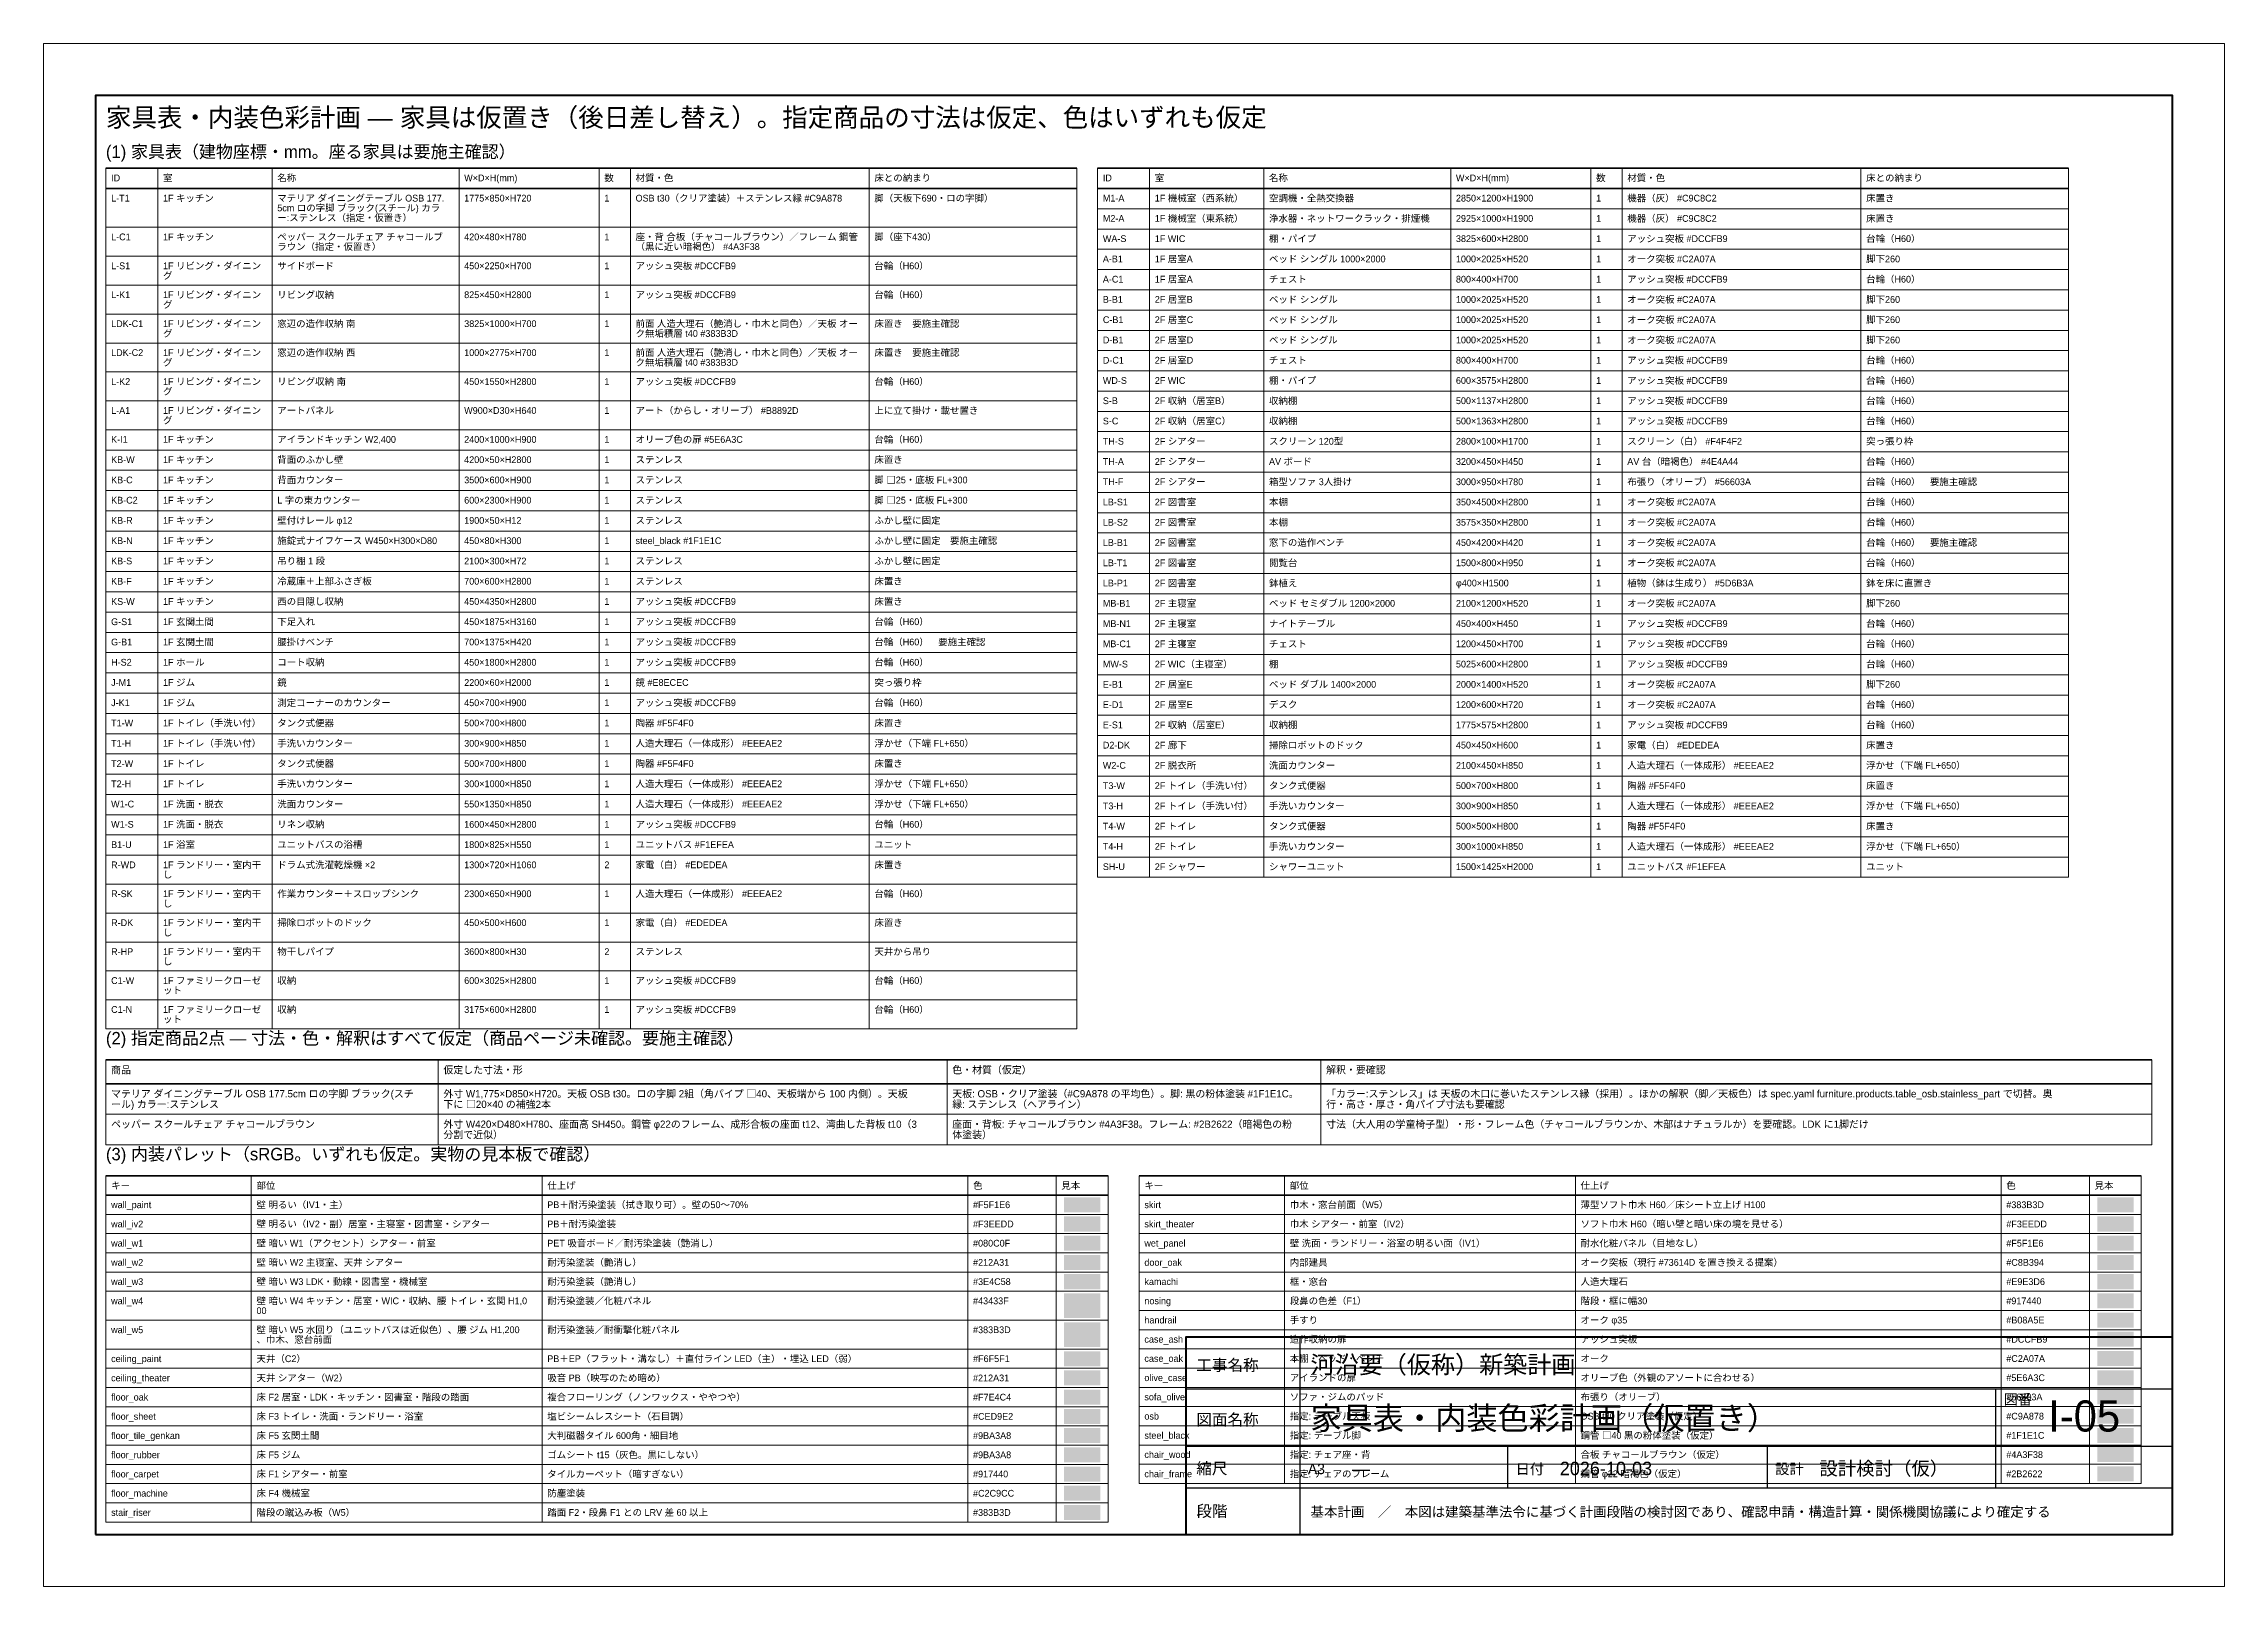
# Model space of a CAD drawing. Header units: millimetres. Extents: x 0 to 420, y 0 to 297.
import ezdxf
from ezdxf.enums import TextEntityAlignment as Align

# ---------------------------------------------------------------- set-up
doc = ezdxf.new("R2010")
doc.units = ezdxf.units.MM
doc.header["$LTSCALE"] = 0.5
for name, color, linetype, lineweight in [('A-COLOR', 8, 'Continuous', 9), ('A-TEXT', 7, 'Continuous', 18), ('G-FRAME', 7, 'Continuous', 70), ('G-TABLE', 7, 'Continuous', 18), ('G-TITLE', 7, 'Continuous', 25)]:
    doc.layers.add(name, color=color, linetype=linetype, lineweight=lineweight)
doc.styles.add('JP', font='ipag.ttf')

msp = doc.modelspace()

# ---------------------------------------------------------------- texts
at = {"layer": 'A-TEXT', "style": 'JP'}
for s, height, p in [('家具表・内装色彩計画 — 家具は仮置き（後日差し替え）。指定商品の寸法は仮定、色はいずれも仮定', 3.6, (12, 281)), ('(1) 家具表（建物座標・mm。座る家具は要施主確認）', 2.4, (12, 275)), ('ID', 1.3, (13, 270.5)), ('室', 1.3, (23, 270.5)), ('名称', 1.3, (45, 270.5)), ('W×D×H(mm)', 1.3, (81, 270.5)), ('数', 1.3, (108, 270.5)), ('材質・色', 1.3, (114, 270.5)), ('床との納まり', 1.3, (160, 270.5)), ('ID', 1.3, (204, 270.5)), ('室', 1.3, (214, 270.5)), ('名称', 1.3, (236, 270.5)), ('W×D×H(mm)', 1.3, (272, 270.5)), ('数', 1.3, (299, 270.5)), ('材質・色', 1.3, (305, 270.5)), ('床との納まり', 1.3, (351, 270.5)), ('L-T1', 1.3, (13, 266.6)), ('1F キッチン', 1.3, (23, 266.6)), ('5cm ロの字脚 ブラック(スチール) カラ', 1.3, (45, 264.715)), ('マテリア ダイニングテーブル OSB 177.', 1.3, (45, 266.6)), ('1775×850×H720', 1.3, (81, 266.6)), ('1', 1.3, (108, 266.6)), ('OSB t30（クリア塗装）＋ステンレス縁 #C9A878', 1.3, (114, 266.6)), ('脚（天板下690・ロの字脚）', 1.3, (160, 266.6)), ('M1-A', 1.3, (204, 266.6)), ('1F 機械室（西系統）', 1.3, (214, 266.6)), ('空調機・全熱交換器', 1.3, (236, 266.6)), ('2850×1200×H1900', 1.3, (272, 266.6)), ('1', 1.3, (299, 266.6)), ('機器（灰） #C9C8C2', 1.3, (305, 266.6)), ('床置き', 1.3, (351, 266.6)), ('L-C1', 1.3, (13, 259.145)), ('1F キッチン', 1.3, (23, 259.145)), ('ペッパー スクールチェア チャコールブ', 1.3, (45, 259.145)), ('ー:ステンレス（指定・仮置き）', 1.3, (45, 262.83)), ('420×480×H780', 1.3, (81, 259.145)), ('1', 1.3, (108, 259.145)), ('座・背 合板（チャコールブラウン）／フレーム 鋼管', 1.3, (114, 259.145)), ('脚（座下430）', 1.3, (160, 259.145)), ('M2-A', 1.3, (204, 262.7)), ('1F 機械室（東系統）', 1.3, (214, 262.7)), ('浄水器・ネットワークラック・排煙機', 1.3, (236, 262.7)), ('2925×1000×H1900', 1.3, (272, 262.7)), ('1', 1.3, (299, 262.7)), ('機器（灰） #C9C8C2', 1.3, (305, 262.7)), ('床置き', 1.3, (351, 262.7)), ('ラウン（指定・仮置き）', 1.3, (45, 257.26)), ('（黒に近い暗褐色） #4A3F38', 1.3, (114, 257.26)), ('A-B1', 1.3, (204, 254.9)), ('WA-S', 1.3, (204, 258.8)), ('1F WIC', 1.3, (214, 258.8)), ('1F 居室A', 1.3, (214, 254.9)), ('棚・パイプ', 1.3, (236, 258.8)), ('ベッド シングル 1000×2000', 1.3, (236, 254.9)), ('3825×600×H2800', 1.3, (272, 258.8)), ('1000×2025×H520', 1.3, (272, 254.9)), ('1', 1.3, (299, 258.8)), ('1', 1.3, (299, 254.9)), ('オーク突板 #C2A07A', 1.3, (305, 254.9)), ('アッシュ突板 #DCCFB9', 1.3, (305, 258.8)), ('脚下260', 1.3, (351, 254.9)), ('台輪（H60）', 1.3, (351, 258.8)), ('L-S1', 1.3, (13, 253.575)), ('グ', 1.3, (23, 251.69)), ('1F リビング・ダイニン', 1.3, (23, 253.575)), ('サイドボード', 1.3, (45, 253.575)), ('450×2250×H700', 1.3, (81, 253.575)), ('1', 1.3, (108, 253.575)), ('アッシュ突板 #DCCFB9', 1.3, (114, 253.575)), ('台輪（H60）', 1.3, (160, 253.575)), ('A-C1', 1.3, (204, 251)), ('1F 居室A', 1.3, (214, 251)), ('チェスト', 1.3, (236, 251)), ('800×400×H700', 1.3, (272, 251)), ('1', 1.3, (299, 251)), ('アッシュ突板 #DCCFB9', 1.3, (305, 251)), ('台輪（H60）', 1.3, (351, 251)), ('L-K1', 1.3, (13, 248.005)), ('1F リビング・ダイニン', 1.3, (23, 248.005)), ('リビング収納', 1.3, (45, 248.005)), ('825×450×H2800', 1.3, (81, 248.005)), ('1', 1.3, (108, 248.005)), ('アッシュ突板 #DCCFB9', 1.3, (114, 248.005)), ('台輪（H60）', 1.3, (160, 248.005)), ('B-B1', 1.3, (204, 247.1)), ('2F 居室B', 1.3, (214, 247.1)), ('ベッド シングル', 1.3, (236, 247.1)), ('1000×2025×H520', 1.3, (272, 247.1)), ('1', 1.3, (299, 247.1)), ('オーク突板 #C2A07A', 1.3, (305, 247.1)), ('脚下260', 1.3, (351, 247.1)), ('LDK-C1', 1.3, (13, 242.435)), ('グ', 1.3, (23, 246.12)), ('1F リビング・ダイニン', 1.3, (23, 242.435)), ('窓辺の造作収納 南', 1.3, (45, 242.435)), ('3825×1000×H700', 1.3, (81, 242.435)), ('1', 1.3, (108, 242.435)), ('前面 人造大理石（艶消し・巾木と同色）／天板 オー', 1.3, (114, 242.435)), ('床置き\u3000要施主確認', 1.3, (160, 242.435)), ('C-B1', 1.3, (204, 243.2)), ('2F 居室C', 1.3, (214, 243.2)), ('ベッド シングル', 1.3, (236, 243.2)), ('1000×2025×H520', 1.3, (272, 243.2)), ('1', 1.3, (299, 243.2)), ('オーク突板 #C2A07A', 1.3, (305, 243.2)), ('脚下260', 1.3, (351, 243.2)), ('グ', 1.3, (23, 240.55)), ('ク無垢積層 t40 #383B3D', 1.3, (114, 240.55)), ('D-B1', 1.3, (204, 239.3)), ('2F 居室D', 1.3, (214, 239.3)), ('ベッド シングル', 1.3, (236, 239.3)), ('1000×2025×H520', 1.3, (272, 239.3)), ('1', 1.3, (299, 239.3)), ('オーク突板 #C2A07A', 1.3, (305, 239.3)), ('脚下260', 1.3, (351, 239.3)), ('LDK-C2', 1.3, (13, 236.865)), ('グ', 1.3, (23, 234.98)), ('1F リビング・ダイニン', 1.3, (23, 236.865)), ('窓辺の造作収納 西', 1.3, (45, 236.865)), ('1000×2775×H700', 1.3, (81, 236.865)), ('1', 1.3, (108, 236.865)), ('前面 人造大理石（艶消し・巾木と同色）／天板 オー', 1.3, (114, 236.865)), ('ク無垢積層 t40 #383B3D', 1.3, (114, 234.98)), ('床置き\u3000要施主確認', 1.3, (160, 236.865)), ('D-C1', 1.3, (204, 235.4)), ('2F 居室D', 1.3, (214, 235.4)), ('チェスト', 1.3, (236, 235.4)), ('800×400×H700', 1.3, (272, 235.4)), ('1', 1.3, (299, 235.4)), ('アッシュ突板 #DCCFB9', 1.3, (305, 235.4)), ('台輪（H60）', 1.3, (351, 235.4)), ('L-K2', 1.3, (13, 231.295)), ('1F リビング・ダイニン', 1.3, (23, 231.295)), ('リビング収納 南', 1.3, (45, 231.295)), ('450×1550×H2800', 1.3, (81, 231.295)), ('1', 1.3, (108, 231.295)), ('アッシュ突板 #DCCFB9', 1.3, (114, 231.295)), ('台輪（H60）', 1.3, (160, 231.295)), ('WD-S', 1.3, (204, 231.5)), ('2F WIC', 1.3, (214, 231.5)), ('棚・パイプ', 1.3, (236, 231.5)), ('600×3575×H2800', 1.3, (272, 231.5)), ('1', 1.3, (299, 231.5)), ('アッシュ突板 #DCCFB9', 1.3, (305, 231.5)), ('台輪（H60）', 1.3, (351, 231.5)), ('L-A1', 1.3, (13, 225.725)), ('グ', 1.3, (23, 229.41)), ('1F リビング・ダイニン', 1.3, (23, 225.725)), ('アートパネル', 1.3, (45, 225.725)), ('W900×D30×H640', 1.3, (81, 225.725)), ('1', 1.3, (108, 225.725)), ('アート（からし・オリーブ） #B8892D', 1.3, (114, 225.725)), ('上に立て掛け・載せ置き', 1.3, (160, 225.725)), ('S-B', 1.3, (204, 227.6)), ('2F 収納（居室B）', 1.3, (214, 227.6)), ('収納棚', 1.3, (236, 227.6)), ('500×1137×H2800', 1.3, (272, 227.6)), ('1', 1.3, (299, 227.6)), ('アッシュ突板 #DCCFB9', 1.3, (305, 227.6)), ('台輪（H60）', 1.3, (351, 227.6)), ('グ', 1.3, (23, 223.84)), ('S-C', 1.3, (204, 223.7)), ('2F 収納（居室C）', 1.3, (214, 223.7)), ('収納棚', 1.3, (236, 223.7)), ('500×1363×H2800', 1.3, (272, 223.7)), ('1', 1.3, (299, 223.7)), ('アッシュ突板 #DCCFB9', 1.3, (305, 223.7)), ('台輪（H60）', 1.3, (351, 223.7)), ('K-I1', 1.3, (13, 220.155)), ('1F キッチン', 1.3, (23, 220.155)), ('アイランドキッチン W2,400', 1.3, (45, 220.155)), ('2400×1000×H900', 1.3, (81, 220.155)), ('1', 1.3, (108, 220.155)), ('オリーブ色の扉 #5E6A3C', 1.3, (114, 220.155)), ('台輪（H60）', 1.3, (160, 220.155)), ('TH-S', 1.3, (204, 219.8)), ('2F シアター', 1.3, (214, 219.8)), ('スクリーン 120型', 1.3, (236, 219.8)), ('2800×100×H1700', 1.3, (272, 219.8)), ('1', 1.3, (299, 219.8)), ('スクリーン（白） #F4F4F2', 1.3, (305, 219.8)), ('突っ張り枠', 1.3, (351, 219.8)), ('KB-W', 1.3, (13, 216.255)), ('1F キッチン', 1.3, (23, 216.255)), ('背面のふかし壁', 1.3, (45, 216.255)), ('4200×50×H2800', 1.3, (81, 216.255)), ('1', 1.3, (108, 216.255)), ('ステンレス', 1.3, (114, 216.255)), ('床置き', 1.3, (160, 216.255)), ('TH-A', 1.3, (204, 215.9)), ('2F シアター', 1.3, (214, 215.9)), ('AV ボード', 1.3, (236, 215.9)), ('3200×450×H450', 1.3, (272, 215.9)), ('1', 1.3, (299, 215.9)), ('AV 台（暗褐色） #4E4A44', 1.3, (305, 215.9)), ('台輪（H60）', 1.3, (351, 215.9)), ('KB-C', 1.3, (13, 212.355)), ('1F キッチン', 1.3, (23, 212.355)), ('背面カウンター', 1.3, (45, 212.355)), ('3500×600×H900', 1.3, (81, 212.355)), ('1', 1.3, (108, 212.355)), ('ステンレス', 1.3, (114, 212.355)), ('脚 □25・底板 FL+300', 1.3, (160, 212.355)), ('TH-F', 1.3, (204, 212)), ('2F シアター', 1.3, (214, 212)), ('箱型ソファ 3人掛け', 1.3, (236, 212)), ('3000×950×H780', 1.3, (272, 212)), ('1', 1.3, (299, 212)), ('布張り（オリーブ） #56603A', 1.3, (305, 212)), ('台輪（H60）\u3000要施主確認', 1.3, (351, 212)), ('KB-C2', 1.3, (13, 208.455)), ('KB-R', 1.3, (13, 204.555)), ('1F キッチン', 1.3, (23, 208.455)), ('1F キッチン', 1.3, (23, 204.555)), ('壁付けレール φ12', 1.3, (45, 204.555)), ('L 字の東カウンター', 1.3, (45, 208.455)), ('600×2300×H900', 1.3, (81, 208.455)), ('1900×50×H12', 1.3, (81, 204.555)), ('1', 1.3, (108, 208.455)), ('1', 1.3, (108, 204.555)), ('ステンレス', 1.3, (114, 208.455)), ('ステンレス', 1.3, (114, 204.555)), ('脚 □25・底板 FL+300', 1.3, (160, 208.455)), ('ふかし壁に固定', 1.3, (160, 204.555)), ('LB-S1', 1.3, (204, 208.1)), ('2F 図書室', 1.3, (214, 208.1)), ('本棚', 1.3, (236, 208.1)), ('350×4500×H2800', 1.3, (272, 208.1)), ('1', 1.3, (299, 208.1)), ('オーク突板 #C2A07A', 1.3, (305, 208.1)), ('台輪（H60）', 1.3, (351, 208.1)), ('KB-N', 1.3, (13, 200.655)), ('1F キッチン', 1.3, (23, 200.655)), ('施錠式ナイフケース W450×H300×D80', 1.3, (45, 200.655)), ('450×80×H300', 1.3, (81, 200.655)), ('1', 1.3, (108, 200.655)), ('steel_black #1F1E1C', 1.3, (114, 200.655)), ('ふかし壁に固定\u3000要施主確認', 1.3, (160, 200.655)), ('LB-S2', 1.3, (204, 204.2)), ('LB-B1', 1.3, (204, 200.3)), ('2F 図書室', 1.3, (214, 204.2)), ('2F 図書室', 1.3, (214, 200.3)), ('本棚', 1.3, (236, 204.2)), ('窓下の造作ベンチ', 1.3, (236, 200.3)), ('450×4200×H420', 1.3, (272, 200.3)), ('3575×350×H2800', 1.3, (272, 204.2)), ('1', 1.3, (299, 204.2)), ('1', 1.3, (299, 200.3)), ('オーク突板 #C2A07A', 1.3, (305, 204.2)), ('オーク突板 #C2A07A', 1.3, (305, 200.3)), ('台輪（H60）', 1.3, (351, 204.2)), ('台輪（H60）\u3000要施主確認', 1.3, (351, 200.3)), ('KB-S', 1.3, (13, 196.755)), ('1F キッチン', 1.3, (23, 196.755)), ('吊り棚 1 段', 1.3, (45, 196.755)), ('2100×300×H72', 1.3, (81, 196.755)), ('1', 1.3, (108, 196.755)), ('ステンレス', 1.3, (114, 196.755)), ('ふかし壁に固定', 1.3, (160, 196.755)), ('LB-T1', 1.3, (204, 196.4)), ('2F 図書室', 1.3, (214, 196.4)), ('閲覧台', 1.3, (236, 196.4)), ('1500×800×H950', 1.3, (272, 196.4)), ('1', 1.3, (299, 196.4)), ('オーク突板 #C2A07A', 1.3, (305, 196.4)), ('台輪（H60）', 1.3, (351, 196.4)), ('KB-F', 1.3, (13, 192.855)), ('1F キッチン', 1.3, (23, 192.855)), ('冷蔵庫＋上部ふさぎ板', 1.3, (45, 192.855)), ('700×600×H2800', 1.3, (81, 192.855)), ('1', 1.3, (108, 192.855)), ('ステンレス', 1.3, (114, 192.855)), ('床置き', 1.3, (160, 192.855)), ('LB-P1', 1.3, (204, 192.5)), ('2F 図書室', 1.3, (214, 192.5)), ('鉢植え', 1.3, (236, 192.5)), ('φ400×H1500', 1.3, (272, 192.5)), ('1', 1.3, (299, 192.5)), ('植物（鉢は生成り） #5D6B3A', 1.3, (305, 192.5)), ('鉢を床に直置き', 1.3, (351, 192.5)), ('KS-W', 1.3, (13, 188.955)), ('1F キッチン', 1.3, (23, 188.955)), ('西の目隠し収納', 1.3, (45, 188.955)), ('450×4350×H2800', 1.3, (81, 188.955)), ('1', 1.3, (108, 188.955)), ('アッシュ突板 #DCCFB9', 1.3, (114, 188.955)), ('床置き', 1.3, (160, 188.955)), ('MB-B1', 1.3, (204, 188.6)), ('2F 主寝室', 1.3, (214, 188.6)), ('ベッド セミダブル 1200×2000', 1.3, (236, 188.6)), ('2100×1200×H520', 1.3, (272, 188.6)), ('1', 1.3, (299, 188.6)), ('オーク突板 #C2A07A', 1.3, (305, 188.6)), ('脚下260', 1.3, (351, 188.6)), ('G-S1', 1.3, (13, 185.055)), ('1F 玄関土間', 1.3, (23, 185.055)), ('下足入れ', 1.3, (45, 185.055)), ('450×1875×H3160', 1.3, (81, 185.055)), ('1', 1.3, (108, 185.055)), ('アッシュ突板 #DCCFB9', 1.3, (114, 185.055)), ('台輪（H60）', 1.3, (160, 185.055)), ('MB-N1', 1.3, (204, 184.7)), ('2F 主寝室', 1.3, (214, 184.7)), ('ナイトテーブル', 1.3, (236, 184.7)), ('450×400×H450', 1.3, (272, 184.7)), ('1', 1.3, (299, 184.7)), ('アッシュ突板 #DCCFB9', 1.3, (305, 184.7)), ('台輪（H60）', 1.3, (351, 184.7)), ('G-B1', 1.3, (13, 181.155)), ('1F 玄関土間', 1.3, (23, 181.155)), ('腰掛けベンチ', 1.3, (45, 181.155)), ('700×1375×H420', 1.3, (81, 181.155)), ('1', 1.3, (108, 181.155)), ('アッシュ突板 #DCCFB9', 1.3, (114, 181.155)), ('台輪（H60）\u3000要施主確認', 1.3, (160, 181.155)), ('MB-C1', 1.3, (204, 180.8)), ('2F 主寝室', 1.3, (214, 180.8)), ('チェスト', 1.3, (236, 180.8)), ('1200×450×H700', 1.3, (272, 180.8)), ('1', 1.3, (299, 180.8)), ('アッシュ突板 #DCCFB9', 1.3, (305, 180.8)), ('台輪（H60）', 1.3, (351, 180.8)), ('H-S2', 1.3, (13, 177.255)), ('1F ホール', 1.3, (23, 177.255)), ('コート収納', 1.3, (45, 177.255)), ('450×1800×H2800', 1.3, (81, 177.255)), ('1', 1.3, (108, 177.255)), ('アッシュ突板 #DCCFB9', 1.3, (114, 177.255)), ('台輪（H60）', 1.3, (160, 177.255)), ('MW-S', 1.3, (204, 176.9)), ('2F WIC（主寝室）', 1.3, (214, 176.9)), ('棚', 1.3, (236, 176.9)), ('5025×600×H2800', 1.3, (272, 176.9)), ('1', 1.3, (299, 176.9)), ('アッシュ突板 #DCCFB9', 1.3, (305, 176.9)), ('台輪（H60）', 1.3, (351, 176.9)), ('J-M1', 1.3, (13, 173.355)), ('1F ジム', 1.3, (23, 173.355)), ('鏡', 1.3, (45, 173.355)), ('2200×60×H2000', 1.3, (81, 173.355)), ('1', 1.3, (108, 173.355)), ('鏡 #E8ECEC', 1.3, (114, 173.355)), ('突っ張り枠', 1.3, (160, 173.355)), ('E-B1', 1.3, (204, 173)), ('2F 居室E', 1.3, (214, 173)), ('ベッド ダブル 1400×2000', 1.3, (236, 173)), ('2000×1400×H520', 1.3, (272, 173)), ('1', 1.3, (299, 173)), ('オーク突板 #C2A07A', 1.3, (305, 173)), ('脚下260', 1.3, (351, 173)), ('J-K1', 1.3, (13, 169.455)), ('1F ジム', 1.3, (23, 169.455)), ('測定コーナーのカウンター', 1.3, (45, 169.455)), ('450×700×H900', 1.3, (81, 169.455)), ('1', 1.3, (108, 169.455)), ('アッシュ突板 #DCCFB9', 1.3, (114, 169.455)), ('台輪（H60）', 1.3, (160, 169.455)), ('E-D1', 1.3, (204, 169.1)), ('2F 居室E', 1.3, (214, 169.1)), ('デスク', 1.3, (236, 169.1)), ('1200×600×H720', 1.3, (272, 169.1)), ('1', 1.3, (299, 169.1)), ('オーク突板 #C2A07A', 1.3, (305, 169.1)), ('台輪（H60）', 1.3, (351, 169.1)), ('T1-W', 1.3, (13, 165.555)), ('1F トイレ（手洗い付）', 1.3, (23, 165.555)), ('タンク式便器', 1.3, (45, 165.555)), ('500×700×H800', 1.3, (81, 165.555)), ('1', 1.3, (108, 165.555)), ('陶器 #F5F4F0', 1.3, (114, 165.555)), ('床置き', 1.3, (160, 165.555)), ('E-S1', 1.3, (204, 165.2)), ('2F 収納（居室E）', 1.3, (214, 165.2)), ('収納棚', 1.3, (236, 165.2)), ('1775×575×H2800', 1.3, (272, 165.2)), ('1', 1.3, (299, 165.2)), ('アッシュ突板 #DCCFB9', 1.3, (305, 165.2)), ('台輪（H60）', 1.3, (351, 165.2)), ('T1-H', 1.3, (13, 161.655)), ('1F トイレ（手洗い付）', 1.3, (23, 161.655)), ('手洗いカウンター', 1.3, (45, 161.655)), ('300×900×H850', 1.3, (81, 161.655)), ('1', 1.3, (108, 161.655)), ('人造大理石（一体成形） #EEEAE2', 1.3, (114, 161.655)), ('浮かせ（下端 FL+650）', 1.3, (160, 161.655)), ('D2-DK', 1.3, (204, 161.3)), ('2F 廊下', 1.3, (214, 161.3)), ('掃除ロボットのドック', 1.3, (236, 161.3)), ('450×450×H600', 1.3, (272, 161.3)), ('1', 1.3, (299, 161.3)), ('家電（白） #EDEDEA', 1.3, (305, 161.3)), ('床置き', 1.3, (351, 161.3)), ('T2-W', 1.3, (13, 157.755)), ('1F トイレ', 1.3, (23, 157.755)), ('タンク式便器', 1.3, (45, 157.755)), ('500×700×H800', 1.3, (81, 157.755)), ('1', 1.3, (108, 157.755)), ('陶器 #F5F4F0', 1.3, (114, 157.755)), ('床置き', 1.3, (160, 157.755)), ('W2-C', 1.3, (204, 157.4)), ('2F 脱衣所', 1.3, (214, 157.4)), ('洗面カウンター', 1.3, (236, 157.4)), ('2100×450×H850', 1.3, (272, 157.4)), ('1', 1.3, (299, 157.4)), ('人造大理石（一体成形） #EEEAE2', 1.3, (305, 157.4)), ('浮かせ（下端 FL+650）', 1.3, (351, 157.4)), ('W1-C', 1.3, (13, 149.955)), ('T2-H', 1.3, (13, 153.855)), ('1F トイレ', 1.3, (23, 153.855)), ('1F 洗面・脱衣', 1.3, (23, 149.955)), ('洗面カウンター', 1.3, (45, 149.955)), ('手洗いカウンター', 1.3, (45, 153.855)), ('300×1000×H850', 1.3, (81, 153.855)), ('550×1350×H850', 1.3, (81, 149.955)), ('1', 1.3, (108, 153.855)), ('1', 1.3, (108, 149.955)), ('人造大理石（一体成形） #EEEAE2', 1.3, (114, 153.855)), ('人造大理石（一体成形） #EEEAE2', 1.3, (114, 149.955)), ('浮かせ（下端 FL+650）', 1.3, (160, 153.855)), ('浮かせ（下端 FL+650）', 1.3, (160, 149.955)), ('T3-W', 1.3, (204, 153.5)), ('2F トイレ（手洗い付）', 1.3, (214, 153.5)), ('タンク式便器', 1.3, (236, 153.5)), ('500×700×H800', 1.3, (272, 153.5)), ('1', 1.3, (299, 153.5)), ('陶器 #F5F4F0', 1.3, (305, 153.5)), ('床置き', 1.3, (351, 153.5)), ('W1-S', 1.3, (13, 146.055)), ('1F 洗面・脱衣', 1.3, (23, 146.055)), ('リネン収納', 1.3, (45, 146.055)), ('1600×450×H2800', 1.3, (81, 146.055)), ('1', 1.3, (108, 146.055)), ('アッシュ突板 #DCCFB9', 1.3, (114, 146.055)), ('台輪（H60）', 1.3, (160, 146.055)), ('T3-H', 1.3, (204, 149.6)), ('2F トイレ（手洗い付）', 1.3, (214, 149.6)), ('2F トイレ', 1.3, (214, 145.7)), ('手洗いカウンター', 1.3, (236, 149.6)), ('タンク式便器', 1.3, (236, 145.7)), ('300×900×H850', 1.3, (272, 149.6)), ('500×500×H800', 1.3, (272, 145.7)), ('1', 1.3, (299, 149.6)), ('人造大理石（一体成形） #EEEAE2', 1.3, (305, 149.6)), ('陶器 #F5F4F0', 1.3, (305, 145.7)), ('床置き', 1.3, (351, 145.7)), ('浮かせ（下端 FL+650）', 1.3, (351, 149.6)), ('B1-U', 1.3, (13, 142.155)), ('1F 浴室', 1.3, (23, 142.155)), ('ユニットバスの浴槽', 1.3, (45, 142.155)), ('1800×825×H550', 1.3, (81, 142.155)), ('1', 1.3, (108, 142.155)), ('ユニットバス #F1EFEA', 1.3, (114, 142.155)), ('ユニット', 1.3, (160, 142.155)), ('T4-W', 1.3, (204, 145.7)), ('T4-H', 1.3, (204, 141.8)), ('2F トイレ', 1.3, (214, 141.8)), ('手洗いカウンター', 1.3, (236, 141.8)), ('300×1000×H850', 1.3, (272, 141.8)), ('1', 1.3, (299, 145.7)), ('1', 1.3, (299, 141.8)), ('人造大理石（一体成形） #EEEAE2', 1.3, (305, 141.8)), ('浮かせ（下端 FL+650）', 1.3, (351, 141.8)), ('R-WD', 1.3, (13, 138.255)), ('1F ランドリー・室内干', 1.3, (23, 138.255)), ('ドラム式洗濯乾燥機 ×2', 1.3, (45, 138.255)), ('1300×720×H1060', 1.3, (81, 138.255)), ('2', 1.3, (108, 138.255)), ('家電（白） #EDEDEA', 1.3, (114, 138.255)), ('床置き', 1.3, (160, 138.255)), ('SH-U', 1.3, (204, 137.9)), ('2F シャワー', 1.3, (214, 137.9)), ('シャワーユニット', 1.3, (236, 137.9)), ('1500×1425×H2000', 1.3, (272, 137.9)), ('1', 1.3, (299, 137.9)), ('ユニットバス #F1EFEA', 1.3, (305, 137.9)), ('ユニット', 1.3, (351, 137.9)), ('し', 1.3, (23, 136.37)), ('R-SK', 1.3, (13, 132.685)), ('1F ランドリー・室内干', 1.3, (23, 132.685)), ('し', 1.3, (23, 130.8)), ('作業カウンター＋スロップシンク', 1.3, (45, 132.685)), ('2300×650×H900', 1.3, (81, 132.685)), ('1', 1.3, (108, 132.685)), ('人造大理石（一体成形） #EEEAE2', 1.3, (114, 132.685)), ('台輪（H60）', 1.3, (160, 132.685)), ('R-DK', 1.3, (13, 127.115)), ('1F ランドリー・室内干', 1.3, (23, 127.115)), ('し', 1.3, (23, 125.23)), ('掃除ロボットのドック', 1.3, (45, 127.115)), ('450×500×H600', 1.3, (81, 127.115)), ('1', 1.3, (108, 127.115)), ('家電（白） #EDEDEA', 1.3, (114, 127.115)), ('床置き', 1.3, (160, 127.115)), ('R-HP', 1.3, (13, 121.545)), ('1F ランドリー・室内干', 1.3, (23, 121.545)), ('物干しパイプ', 1.3, (45, 121.545)), ('3600×800×H30', 1.3, (81, 121.545)), ('2', 1.3, (108, 121.545)), ('ステンレス', 1.3, (114, 121.545)), ('天井から吊り', 1.3, (160, 121.545)), ('し', 1.3, (23, 119.66)), ('C1-W', 1.3, (13, 115.975)), ('1F ファミリークローゼ', 1.3, (23, 115.975)), ('ット', 1.3, (23, 114.09)), ('収納', 1.3, (45, 115.975)), ('600×3025×H2800', 1.3, (81, 115.975)), ('1', 1.3, (108, 115.975)), ('アッシュ突板 #DCCFB9', 1.3, (114, 115.975)), ('台輪（H60）', 1.3, (160, 115.975)), ('C1-N', 1.3, (13, 110.405)), ('1F ファミリークローゼ', 1.3, (23, 110.405)), ('ット', 1.3, (23, 108.52)), ('収納', 1.3, (45, 110.405)), ('3175×600×H2800', 1.3, (81, 110.405)), ('1', 1.3, (108, 110.405)), ('アッシュ突板 #DCCFB9', 1.3, (114, 110.405)), ('台輪（H60）', 1.3, (160, 110.405)), ('(2) 指定商品2点 — 寸法・色・解釈はすべて仮定（商品ページ未確認。要施主確認）', 2.4, (12, 104.335)), ('商品', 1.4, (13, 98.735)), ('仮定した寸法・形', 1.4, (77, 98.735)), ('色・材質（仮定）', 1.4, (175, 98.735)), ('解釈・要確認', 1.4, (247, 98.735)), ('ール) カラー:ステンレス', 1.4, (13, 92.105)), ('マテリア ダイニングテーブル OSB 177.5cm ロの字脚 ブラック(スチ', 1.4, (13, 94.135)), ('外寸 W1,775×D850×H720。天板 OSB t30。ロの字脚 2組（角パイプ □40、天板端から 100 内側）。天板', 1.4, (77, 94.135)), ('下に □20×40 の補強2本', 1.4, (77, 92.105)), ('縁: ステンレス（ヘアライン）', 1.4, (175, 92.105)), ('天板: OSB・クリア塗装（#C9A878 の平均色）。脚: 黒の粉体塗装 #1F1E1C。', 1.4, (175, 94.135)), ('行・高さ・厚さ・角パイプ寸法も要確認', 1.4, (247, 92.105)), ('「カラー:ステンレス」は 天板の木口に巻いたステンレス縁（採用）。ほかの解釈（脚／天板色）は spec.yaml furniture.products.table_osb.stainless_part で切替。奥', 1.4, (247, 94.135)), ('ペッパー スクールチェア チャコールブラウン', 1.4, (13, 88.275)), ('外寸 W420×D480×H780、座面高 SH450。鋼管 φ22のフレーム、成形合板の座面 t12、湾曲した背板 t10（3', 1.4, (77, 88.275)), ('座面・背板: チャコールブラウン #4A3F38。フレーム: #2B2622（暗褐色の粉', 1.4, (175, 88.275)), ('寸法（大人用の学童椅子型）・形・フレーム色（チャコールブラウンか、木部はナチュラルか）を要確認。LDK に1脚だけ', 1.4, (247, 88.275)), ('(3) 内装パレット（sRGB。いずれも仮定。実物の見本板で確認）', 2.4, (12, 82.015)), ('分割で近似）', 1.4, (77, 86.245)), ('体塗装）', 1.4, (175, 86.245)), ('キー', 1.3, (13, 76.515)), ('部位', 1.3, (41, 76.515)), ('仕上げ', 1.3, (97, 76.515)), ('色', 1.3, (179, 76.515)), ('見本', 1.3, (196, 76.515)), ('キー', 1.3, (212, 76.515)), ('部位', 1.3, (240, 76.515)), ('仕上げ', 1.3, (296, 76.515)), ('色', 1.3, (378, 76.515)), ('見本', 1.3, (395, 76.515)), ('wall_paint', 1.3, (13, 72.815)), ('壁 明るい（IV1・主）', 1.3, (41, 72.815)), ('PB＋耐汚染塗装（拭き取り可）。壁の50〜70%', 1.3, (97, 72.815)), ('#F5F1E6', 1.3, (179, 72.815)), ('skirt', 1.3, (212, 72.815)), ('巾木・窓台前面（W5）', 1.3, (240, 72.815)), ('薄型ソフト巾木 H60／床シート立上げ H100', 1.3, (296, 72.815)), ('#383B3D', 1.3, (378, 72.815)), ('wall_iv2', 1.3, (13, 69.115)), ('壁 明るい（IV2・副）居室・主寝室・図書室・シアター', 1.3, (41, 69.115)), ('PB＋耐汚染塗装', 1.3, (97, 69.115)), ('#F3EEDD', 1.3, (179, 69.115)), ('skirt_theater', 1.3, (212, 69.115)), ('巾木 シアター・前室（IV2）', 1.3, (240, 69.115)), ('ソフト巾木 H60（暗い壁と暗い床の境を見せる）', 1.3, (296, 69.115)), ('#F3EEDD', 1.3, (378, 69.115)), ('wall_w1', 1.3, (13, 65.415)), ('wall_w2', 1.3, (13, 61.715)), ('壁 暗い W1（アクセント）シアター・前室', 1.3, (41, 65.415)), ('壁 暗い W2 主寝室、天井 シアター', 1.3, (41, 61.715)), ('耐汚染塗装（艶消し）', 1.3, (97, 61.715)), ('PET 吸音ボード／耐汚染塗装（艶消し）', 1.3, (97, 65.415)), ('#080C0F', 1.3, (179, 65.415)), ('#212A31', 1.3, (179, 61.715)), ('wet_panel', 1.3, (212, 65.415)), ('door_oak', 1.3, (212, 61.715)), ('壁 洗面・ランドリー・浴室の明るい面（IV1）', 1.3, (240, 65.415)), ('内部建具', 1.3, (240, 61.715)), ('耐水化粧パネル（目地なし）', 1.3, (296, 65.415)), ('オーク突板（現行 #73614D を置き換える提案）', 1.3, (296, 61.715)), ('#F5F1E6', 1.3, (378, 65.415)), ('#C8B394', 1.3, (378, 61.715)), ('wall_w3', 1.3, (13, 58.015)), ('壁 暗い W3 LDK・動線・図書室・機械室', 1.3, (41, 58.015)), ('耐汚染塗装（艶消し）', 1.3, (97, 58.015)), ('#3E4C58', 1.3, (179, 58.015)), ('kamachi', 1.3, (212, 58.015)), ('框・窓台', 1.3, (240, 58.015)), ('人造大理石', 1.3, (296, 58.015)), ('#E9E3D6', 1.3, (378, 58.015)), ('wall_w4', 1.3, (13, 54.315)), ('壁 暗い W4 キッチン・居室・WIC・収納、腰 トイレ・玄関 H1,0', 1.3, (41, 54.315)), ('耐汚染塗装／化粧パネル', 1.3, (97, 54.315)), ('#43433F', 1.3, (179, 54.315)), ('nosing', 1.3, (212, 54.315)), ('段鼻の色差（F1）', 1.3, (240, 54.315)), ('階段・框に幅30', 1.3, (296, 54.315)), ('#917440', 1.3, (378, 54.315)), ('00', 1.3, (41, 52.43)), ('handrail', 1.3, (212, 50.615)), ('手すり', 1.3, (240, 50.615)), ('オーク φ35', 1.3, (296, 50.615)), ('#B08A5E', 1.3, (378, 50.615)), ('wall_w5', 1.3, (13, 48.745)), ('壁 暗い W5 水回り（ユニットバスは近似色）、腰 ジム H1,200', 1.3, (41, 48.745)), ('、巾木、窓台前面', 1.3, (41, 46.86)), ('耐汚染塗装／耐衝撃化粧パネル', 1.3, (97, 48.745)), ('#383B3D', 1.3, (179, 48.745)), ('case_ash', 1.3, (212, 46.915)), ('造作収納の扉', 1.3, (240, 46.915)), ('アッシュ突板', 1.3, (296, 46.915)), ('#DCCFB9', 1.3, (378, 46.915)), ('ceiling_paint', 1.3, (13, 43.175)), ('天井（C2）', 1.3, (41, 43.175)), ('PB＋EP（フラット・溝なし）＋直付ライン LED（主）・埋込 LED（弱）', 1.3, (97, 43.175)), ('#F6F5F1', 1.3, (179, 43.175)), ('case_oak', 1.3, (212, 43.215)), ('本棚・ベッド・ベンチ', 1.3, (240, 43.215)), ('オーク', 1.3, (296, 43.215)), ('#C2A07A', 1.3, (378, 43.215)), ('ceiling_theater', 1.3, (13, 39.475)), ('天井 シアター（W2）', 1.3, (41, 39.475)), ('吸音 PB（映写のため暗め）', 1.3, (97, 39.475)), ('#212A31', 1.3, (179, 39.475)), ('olive_case', 1.3, (212, 39.515)), ('アイランドの扉', 1.3, (240, 39.515)), ('オリーブ色（外観のアソートに合わせる）', 1.3, (296, 39.515)), ('#5E6A3C', 1.3, (378, 39.515)), ('floor_oak', 1.3, (13, 35.775)), ('床 F2 居室・LDK・キッチン・図書室・階段の踏面', 1.3, (41, 35.775)), ('複合フローリング（ノンワックス・ややつや）', 1.3, (97, 35.775)), ('#F7E4C4', 1.3, (179, 35.775)), ('sofa_olive', 1.3, (212, 35.815)), ('指定: テーブル天板', 1.3, (240, 32.115)), ('ソファ・ジムのパッド', 1.3, (240, 35.815)), ('布張り（オリーブ）', 1.3, (296, 35.815)), ('OSB t30 クリア塗装（仮定）', 1.3, (296, 32.115)), ('#56603A', 1.3, (378, 35.815)), ('floor_sheet', 1.3, (13, 32.075)), ('floor_tile_genkan', 1.3, (13, 28.375)), ('床 F3 トイレ・洗面・ランドリー・浴室', 1.3, (41, 32.075)), ('床 F5 玄関土間', 1.3, (41, 28.375)), ('塩ビシームレスシート（石目調）', 1.3, (97, 32.075)), ('大判磁器タイル 600角・細目地', 1.3, (97, 28.375)), ('#CED9E2', 1.3, (179, 32.075)), ('#9BA3A8', 1.3, (179, 28.375)), ('steel_black', 1.3, (212, 28.415)), ('osb', 1.3, (212, 32.115)), ('指定: テーブル脚', 1.3, (240, 28.415)), ('鋼管 □40 黒の粉体塗装（仮定）', 1.3, (296, 28.415)), ('#C9A878', 1.3, (378, 32.115)), ('#1F1E1C', 1.3, (378, 28.415)), ('floor_rubber', 1.3, (13, 24.675)), ('床 F5 ジム', 1.3, (41, 24.675)), ('ゴムシート t15（灰色。黒にしない）', 1.3, (97, 24.675)), ('#9BA3A8', 1.3, (179, 24.675)), ('chair_wood', 1.3, (212, 24.715)), ('指定: チェア座・背', 1.3, (240, 24.715)), ('合板 チャコールブラウン（仮定）', 1.3, (296, 24.715)), ('#4A3F38', 1.3, (378, 24.715)), ('floor_carpet', 1.3, (13, 20.975)), ('床 F1 シアター・前室', 1.3, (41, 20.975)), ('タイルカーペット（暗すぎない）', 1.3, (97, 20.975)), ('#917440', 1.3, (179, 20.975)), ('chair_frame', 1.3, (212, 21.015)), ('指定: チェアのフレーム', 1.3, (240, 21.015)), ('鋼管 φ22 暗褐色（仮定）', 1.3, (296, 21.015)), ('#2B2622', 1.3, (378, 21.015)), ('floor_machine', 1.3, (13, 17.275)), ('床 F4 機械室', 1.3, (41, 17.275)), ('防塵塗装', 1.3, (97, 17.275)), ('#C2C9CC', 1.3, (179, 17.275)), ('stair_riser', 1.3, (13, 13.575)), ('階段の蹴込み板（W5）', 1.3, (41, 13.575)), ('踏面 F2・段鼻 F1 との LRV 差 60 以上', 1.3, (97, 13.575)), ('#383B3D', 1.3, (179, 13.575))]:
    msp.add_text(s, height=height, dxfattribs=at).set_placement(p)
at = {"layer": 'G-TITLE', "style": 'JP'}
for s, height, p in [('工事名称', 2.2, (222, 41.5)), ('河沿要（仮称）新築計画', 3.4, (244, 41)), ('家具表・内装色彩計画（仮置き）', 4.4, (244, 30.2)), ('図番', 2, (377.5, 35)), ('図面名称', 2.2, (222, 31)), ('縮尺', 2.2, (222, 21.6)), ('A3', 2, (243.5, 21.6)), ('—', 2.6, (252, 21.4)), ('日付', 2, (283.5, 21.6)), ('2026-10-03', 2.6, (292, 21.4)), ('設計', 2, (333.5, 21.6)), ('設計検討（仮）', 2.6, (342, 21.4)), ('段階', 2.2, (222, 13.4)), ('基本計画\u3000／\u3000本図は建築基準法令に基づく計画段階の検討図であり、確認申請・構造計算・関係機関協議により確定する', 1.9, (244, 13.4))]:
    msp.add_text(s, height=height, dxfattribs=at).set_placement(p)
msp.add_text('I-05', height=6, dxfattribs=at).set_placement((393, 28), align=Align.BOTTOM_CENTER)

# ---------------------------------------------------------------- hatches: boundary and pattern name
at = {"layer": 'A-COLOR', "true_color": 0xf5f1e6}
h = msp.add_hatch(color=8, dxfattribs=at)
h.dxf.hatch_style = 1
h.paths.add_polyline_path([(203.5, 72.015), (203.5, 74.915), (196.5, 74.915), (196.5, 72.015)])
at = {"layer": 'A-COLOR', "true_color": 0x383b3d}
h = msp.add_hatch(color=8, dxfattribs=at)
h.dxf.hatch_style = 1
h.paths.add_polyline_path([(402.5, 72.015), (402.5, 74.915), (395.5, 74.915), (395.5, 72.015)])
at = {"layer": 'A-COLOR', "true_color": 0xf3eedd}
h = msp.add_hatch(color=8, dxfattribs=at)
h.dxf.hatch_style = 1
h.paths.add_polyline_path([(203.5, 68.315), (203.5, 71.215), (196.5, 71.215), (196.5, 68.315)])
at = {"layer": 'A-COLOR', "true_color": 0x080c0f}
h = msp.add_hatch(color=8, dxfattribs=at)
h.dxf.hatch_style = 1
h.paths.add_polyline_path([(203.5, 64.615), (203.5, 67.515), (196.5, 67.515), (196.5, 64.615)])
at = {"layer": 'A-COLOR', "true_color": 0xf3eedd}
h = msp.add_hatch(color=8, dxfattribs=at)
h.dxf.hatch_style = 1
h.paths.add_polyline_path([(402.5, 68.315), (402.5, 71.215), (395.5, 71.215), (395.5, 68.315)])
at = {"layer": 'A-COLOR', "true_color": 0xf5f1e6}
h = msp.add_hatch(color=8, dxfattribs=at)
h.dxf.hatch_style = 1
h.paths.add_polyline_path([(402.5, 64.615), (402.5, 67.515), (395.5, 67.515), (395.5, 64.615)])
at = {"layer": 'A-COLOR', "true_color": 0x212a31}
h = msp.add_hatch(color=8, dxfattribs=at)
h.dxf.hatch_style = 1
h.paths.add_polyline_path([(203.5, 60.915), (203.5, 63.815), (196.5, 63.815), (196.5, 60.915)])
at = {"layer": 'A-COLOR', "true_color": 0xc8b394}
h = msp.add_hatch(color=8, dxfattribs=at)
h.dxf.hatch_style = 1
h.paths.add_polyline_path([(402.5, 60.915), (402.5, 63.815), (395.5, 63.815), (395.5, 60.915)])
at = {"layer": 'A-COLOR', "true_color": 0x3e4c58}
h = msp.add_hatch(color=8, dxfattribs=at)
h.dxf.hatch_style = 1
h.paths.add_polyline_path([(203.5, 57.215), (203.5, 60.115), (196.5, 60.115), (196.5, 57.215)])
at = {"layer": 'A-COLOR', "true_color": 0xe9e3d6}
h = msp.add_hatch(color=8, dxfattribs=at)
h.dxf.hatch_style = 1
h.paths.add_polyline_path([(402.5, 57.215), (402.5, 60.115), (395.5, 60.115), (395.5, 57.215)])
at = {"layer": 'A-COLOR', "true_color": 0x43433f}
h = msp.add_hatch(color=8, dxfattribs=at)
h.dxf.hatch_style = 1
h.paths.add_polyline_path([(203.5, 51.645), (203.5, 56.415), (196.5, 56.415), (196.5, 51.645)])
at = {"layer": 'A-COLOR', "true_color": 0x917440}
h = msp.add_hatch(color=8, dxfattribs=at)
h.dxf.hatch_style = 1
h.paths.add_polyline_path([(402.5, 53.515), (402.5, 56.415), (395.5, 56.415), (395.5, 53.515)])
at = {"layer": 'A-COLOR', "true_color": 0x383b3d}
h = msp.add_hatch(color=8, dxfattribs=at)
h.dxf.hatch_style = 1
h.paths.add_polyline_path([(203.5, 46.075), (203.5, 50.845), (196.5, 50.845), (196.5, 46.075)])
at = {"layer": 'A-COLOR', "true_color": 0xb08a5e}
h = msp.add_hatch(color=8, dxfattribs=at)
h.dxf.hatch_style = 1
h.paths.add_polyline_path([(402.5, 49.815), (402.5, 52.715), (395.5, 52.715), (395.5, 49.815)])
at = {"layer": 'A-COLOR', "true_color": 0xdccfb9}
h = msp.add_hatch(color=8, dxfattribs=at)
h.dxf.hatch_style = 1
h.paths.add_polyline_path([(402.5, 46.115), (402.5, 49.015), (395.5, 49.015), (395.5, 46.115)])
at = {"layer": 'A-COLOR', "true_color": 0xf6f5f1}
h = msp.add_hatch(color=8, dxfattribs=at)
h.dxf.hatch_style = 1
h.paths.add_polyline_path([(203.5, 42.375), (203.5, 45.275), (196.5, 45.275), (196.5, 42.375)])
at = {"layer": 'A-COLOR', "true_color": 0xc2a07a}
h = msp.add_hatch(color=8, dxfattribs=at)
h.dxf.hatch_style = 1
h.paths.add_polyline_path([(402.5, 42.415), (402.5, 45.315), (395.5, 45.315), (395.5, 42.415)])
at = {"layer": 'A-COLOR', "true_color": 0x212a31}
h = msp.add_hatch(color=8, dxfattribs=at)
h.dxf.hatch_style = 1
h.paths.add_polyline_path([(203.5, 38.675), (203.5, 41.575), (196.5, 41.575), (196.5, 38.675)])
at = {"layer": 'A-COLOR', "true_color": 0xf7e4c4}
h = msp.add_hatch(color=8, dxfattribs=at)
h.dxf.hatch_style = 1
h.paths.add_polyline_path([(203.5, 34.975), (203.5, 37.875), (196.5, 37.875), (196.5, 34.975)])
at = {"layer": 'A-COLOR', "true_color": 0x5e6a3c}
h = msp.add_hatch(color=8, dxfattribs=at)
h.dxf.hatch_style = 1
h.paths.add_polyline_path([(402.5, 38.715), (402.5, 41.615), (395.5, 41.615), (395.5, 38.715)])
at = {"layer": 'A-COLOR', "true_color": 0x56603a}
h = msp.add_hatch(color=8, dxfattribs=at)
h.dxf.hatch_style = 1
h.paths.add_polyline_path([(402.5, 35.015), (402.5, 37.915), (395.5, 37.915), (395.5, 35.015)])
at = {"layer": 'A-COLOR', "true_color": 0xced9e2}
h = msp.add_hatch(color=8, dxfattribs=at)
h.dxf.hatch_style = 1
h.paths.add_polyline_path([(203.5, 31.275), (203.5, 34.175), (196.5, 34.175), (196.5, 31.275)])
at = {"layer": 'A-COLOR', "true_color": 0xc9a878}
h = msp.add_hatch(color=8, dxfattribs=at)
h.dxf.hatch_style = 1
h.paths.add_polyline_path([(402.5, 31.315), (402.5, 34.215), (395.5, 34.215), (395.5, 31.315)])
at = {"layer": 'A-COLOR', "true_color": 0x9ba3a8}
h = msp.add_hatch(color=8, dxfattribs=at)
h.dxf.hatch_style = 1
h.paths.add_polyline_path([(203.5, 27.575), (203.5, 30.475), (196.5, 30.475), (196.5, 27.575)])
at = {"layer": 'A-COLOR', "true_color": 0x1f1e1c}
h = msp.add_hatch(color=8, dxfattribs=at)
h.dxf.hatch_style = 1
h.paths.add_polyline_path([(402.5, 27.615), (402.5, 30.515), (395.5, 30.515), (395.5, 27.615)])
at = {"layer": 'A-COLOR', "true_color": 0x9ba3a8}
h = msp.add_hatch(color=8, dxfattribs=at)
h.dxf.hatch_style = 1
h.paths.add_polyline_path([(203.5, 23.875), (203.5, 26.775), (196.5, 26.775), (196.5, 23.875)])
at = {"layer": 'A-COLOR', "true_color": 0x4a3f38}
h = msp.add_hatch(color=8, dxfattribs=at)
h.dxf.hatch_style = 1
h.paths.add_polyline_path([(402.5, 23.915), (402.5, 26.815), (395.5, 26.815), (395.5, 23.915)])
at = {"layer": 'A-COLOR', "true_color": 0x917440}
h = msp.add_hatch(color=8, dxfattribs=at)
h.dxf.hatch_style = 1
h.paths.add_polyline_path([(203.5, 20.175), (203.5, 23.075), (196.5, 23.075), (196.5, 20.175)])
at = {"layer": 'A-COLOR', "true_color": 0x2b2622}
h = msp.add_hatch(color=8, dxfattribs=at)
h.dxf.hatch_style = 1
h.paths.add_polyline_path([(402.5, 20.215), (402.5, 23.115), (395.5, 23.115), (395.5, 20.215)])
at = {"layer": 'A-COLOR', "true_color": 0xc2c9cc}
h = msp.add_hatch(color=8, dxfattribs=at)
h.dxf.hatch_style = 1
h.paths.add_polyline_path([(203.5, 16.475), (203.5, 19.375), (196.5, 19.375), (196.5, 16.475)])
at = {"layer": 'A-COLOR', "true_color": 0x383b3d}
h = msp.add_hatch(color=8, dxfattribs=at)
h.dxf.hatch_style = 1
h.paths.add_polyline_path([(203.5, 12.775), (203.5, 15.675), (196.5, 15.675), (196.5, 12.775)])

# ---------------------------------------------------------------- linework, layer by layer
at = {"layer": 'G-FRAME', "lineweight": 0}
msp.add_lwpolyline([(0, 0), (420, 0), (420, 297), (0, 297)], close=True, dxfattribs=at)
at = {"layer": 'G-FRAME'}
msp.add_lwpolyline([(10, 10), (410, 10), (410, 287), (10, 287)], close=True, dxfattribs=at)
at = {"layer": 'G-TABLE', "lineweight": 35}
for points in [[(12, 273), (199, 273)], [(203, 273), (390, 273)], [(12, 269.1), (199, 269.1)], [(203, 269.1), (390, 269.1)], [(12, 101.335), (406, 101.335)], [(12, 96.735), (406, 96.735)], [(12, 79.015), (205, 79.015)], [(211, 79.015), (404, 79.015)], [(12, 75.315), (205, 75.315)], [(211, 75.315), (404, 75.315)]]:
    msp.add_lwpolyline(points, dxfattribs=at)
at = {"layer": 'G-TABLE'}
for points in [[(12, 273), (12, 107.335)], [(22, 273), (22, 107.335)], [(44, 273), (44, 107.335)], [(80, 273), (80, 107.335)], [(107, 273), (107, 107.335)], [(113, 273), (113, 107.335)], [(159, 273), (159, 107.335)], [(199, 273), (199, 107.335)], [(203, 273), (203, 136.5)], [(213, 273), (213, 136.5)], [(235, 273), (235, 136.5)], [(271, 273), (271, 136.5)], [(298, 273), (298, 136.5)], [(304, 273), (304, 136.5)], [(350, 273), (350, 136.5)], [(390, 273), (390, 136.5)], [(12, 101.335), (12, 85.015)], [(76, 101.335), (76, 85.015)], [(174, 101.335), (174, 85.015)], [(246, 101.335), (246, 85.015)], [(406, 101.335), (406, 85.015)], [(12, 79.015), (12, 12.375)], [(40, 79.015), (40, 12.375)], [(96, 79.015), (96, 12.375)], [(178, 79.015), (178, 12.375)], [(195, 79.015), (195, 12.375)], [(205, 79.015), (205, 12.375)], [(211, 79.015), (211, 19.815)], [(239, 79.015), (239, 19.815)], [(295, 79.015), (295, 19.815)], [(377, 79.015), (377, 19.815)], [(394, 79.015), (394, 19.815)], [(404, 79.015), (404, 19.815)]]:
    msp.add_lwpolyline(points, dxfattribs=at)
at = {"layer": 'G-TABLE', "lineweight": 18}
for points in [[(203, 265.2), (390, 265.2)], [(12, 261.645), (199, 261.645)], [(203, 261.3), (390, 261.3)], [(203, 257.4), (390, 257.4)], [(12, 256.075), (199, 256.075)], [(203, 253.5), (390, 253.5)], [(12, 250.505), (199, 250.505)], [(203, 249.6), (390, 249.6)], [(12, 244.935), (199, 244.935)], [(203, 245.7), (390, 245.7)], [(203, 241.8), (390, 241.8)], [(12, 239.365), (199, 239.365)], [(203, 237.9), (390, 237.9)], [(12, 233.795), (199, 233.795)], [(203, 234), (390, 234)], [(12, 228.225), (199, 228.225)], [(203, 230.1), (390, 230.1)], [(12, 222.655), (199, 222.655)], [(203, 226.2), (390, 226.2)], [(12, 218.755), (199, 218.755)], [(203, 222.3), (390, 222.3)], [(203, 218.4), (390, 218.4)], [(12, 214.855), (199, 214.855)], [(203, 214.5), (390, 214.5)], [(12, 210.955), (199, 210.955)], [(203, 210.6), (390, 210.6)], [(12, 207.055), (199, 207.055)], [(203, 206.7), (390, 206.7)], [(12, 203.155), (199, 203.155)], [(203, 202.8), (390, 202.8)], [(12, 199.255), (199, 199.255)], [(203, 198.9), (390, 198.9)], [(12, 195.355), (199, 195.355)], [(203, 195), (390, 195)], [(12, 191.455), (199, 191.455)], [(203, 191.1), (390, 191.1)], [(12, 187.555), (199, 187.555)], [(203, 187.2), (390, 187.2)], [(12, 183.655), (199, 183.655)], [(203, 183.3), (390, 183.3)], [(12, 179.755), (199, 179.755)], [(203, 179.4), (390, 179.4)], [(12, 175.855), (199, 175.855)], [(203, 175.5), (390, 175.5)], [(12, 171.955), (199, 171.955)], [(12, 168.055), (199, 168.055)], [(203, 171.6), (390, 171.6)], [(12, 164.155), (199, 164.155)], [(203, 167.7), (390, 167.7)], [(12, 160.255), (199, 160.255)], [(203, 163.8), (390, 163.8)], [(203, 159.9), (390, 159.9)], [(12, 156.355), (199, 156.355)], [(203, 156), (390, 156)], [(12, 152.455), (199, 152.455)], [(203, 152.1), (390, 152.1)], [(12, 148.555), (199, 148.555)], [(203, 148.2), (390, 148.2)], [(12, 144.655), (199, 144.655)], [(203, 144.3), (390, 144.3)], [(12, 140.755), (199, 140.755)], [(203, 140.4), (390, 140.4)], [(12, 135.185), (199, 135.185)], [(203, 136.5), (390, 136.5)], [(12, 129.615), (199, 129.615)], [(12, 124.045), (199, 124.045)], [(12, 118.475), (199, 118.475)], [(12, 112.905), (199, 112.905)], [(12, 107.335), (199, 107.335)], [(12, 90.875), (406, 90.875)], [(12, 85.015), (406, 85.015)], [(12, 71.615), (205, 71.615)], [(211, 71.615), (404, 71.615)], [(12, 67.915), (205, 67.915)], [(211, 67.915), (404, 67.915)], [(12, 64.215), (205, 64.215)], [(211, 64.215), (404, 64.215)], [(12, 60.515), (205, 60.515)], [(211, 60.515), (404, 60.515)], [(12, 56.815), (205, 56.815)], [(211, 56.815), (404, 56.815)], [(12, 51.245), (205, 51.245)], [(211, 53.115), (404, 53.115)], [(211, 49.415), (404, 49.415)], [(12, 45.675), (205, 45.675)], [(211, 45.715), (404, 45.715)], [(211, 42.015), (404, 42.015)], [(12, 41.975), (205, 41.975)], [(12, 38.275), (205, 38.275)], [(211, 38.315), (404, 38.315)], [(12, 34.575), (205, 34.575)], [(211, 34.615), (404, 34.615)], [(12, 30.875), (205, 30.875)], [(211, 30.915), (404, 30.915)], [(12, 27.175), (205, 27.175)], [(211, 27.215), (404, 27.215)], [(12, 23.475), (205, 23.475)], [(211, 23.515), (404, 23.515)], [(12, 19.775), (205, 19.775)], [(211, 19.815), (404, 19.815)], [(12, 16.075), (205, 16.075)], [(12, 12.375), (205, 12.375)]]:
    msp.add_lwpolyline(points, dxfattribs=at)
at = {"layer": 'G-TITLE'}
for p, q in [((242, 10), (242, 48)), ((220, 38), (410, 38)), ((376, 19), (376, 38)), ((220, 27), (410, 27)), ((242, 19), (242, 27)), ((282, 19), (282, 27)), ((332, 19), (332, 27)), ((220, 19), (410, 19))]:
    msp.add_line(p, q, dxfattribs=at)
at = {"layer": 'G-TITLE', "lineweight": 50}
msp.add_lwpolyline([(220, 10), (410, 10), (410, 48), (220, 48)], close=True, dxfattribs=at)

msp.set_redraw_order([(e.dxf.handle, doc.entitydb.next_handle()) for e in msp.query("TEXT MTEXT ATTDEF DIMENSION ARC_DIMENSION")])  # texts and dimensions are drawn at this point

doc.saveas('drawing.dxf')
